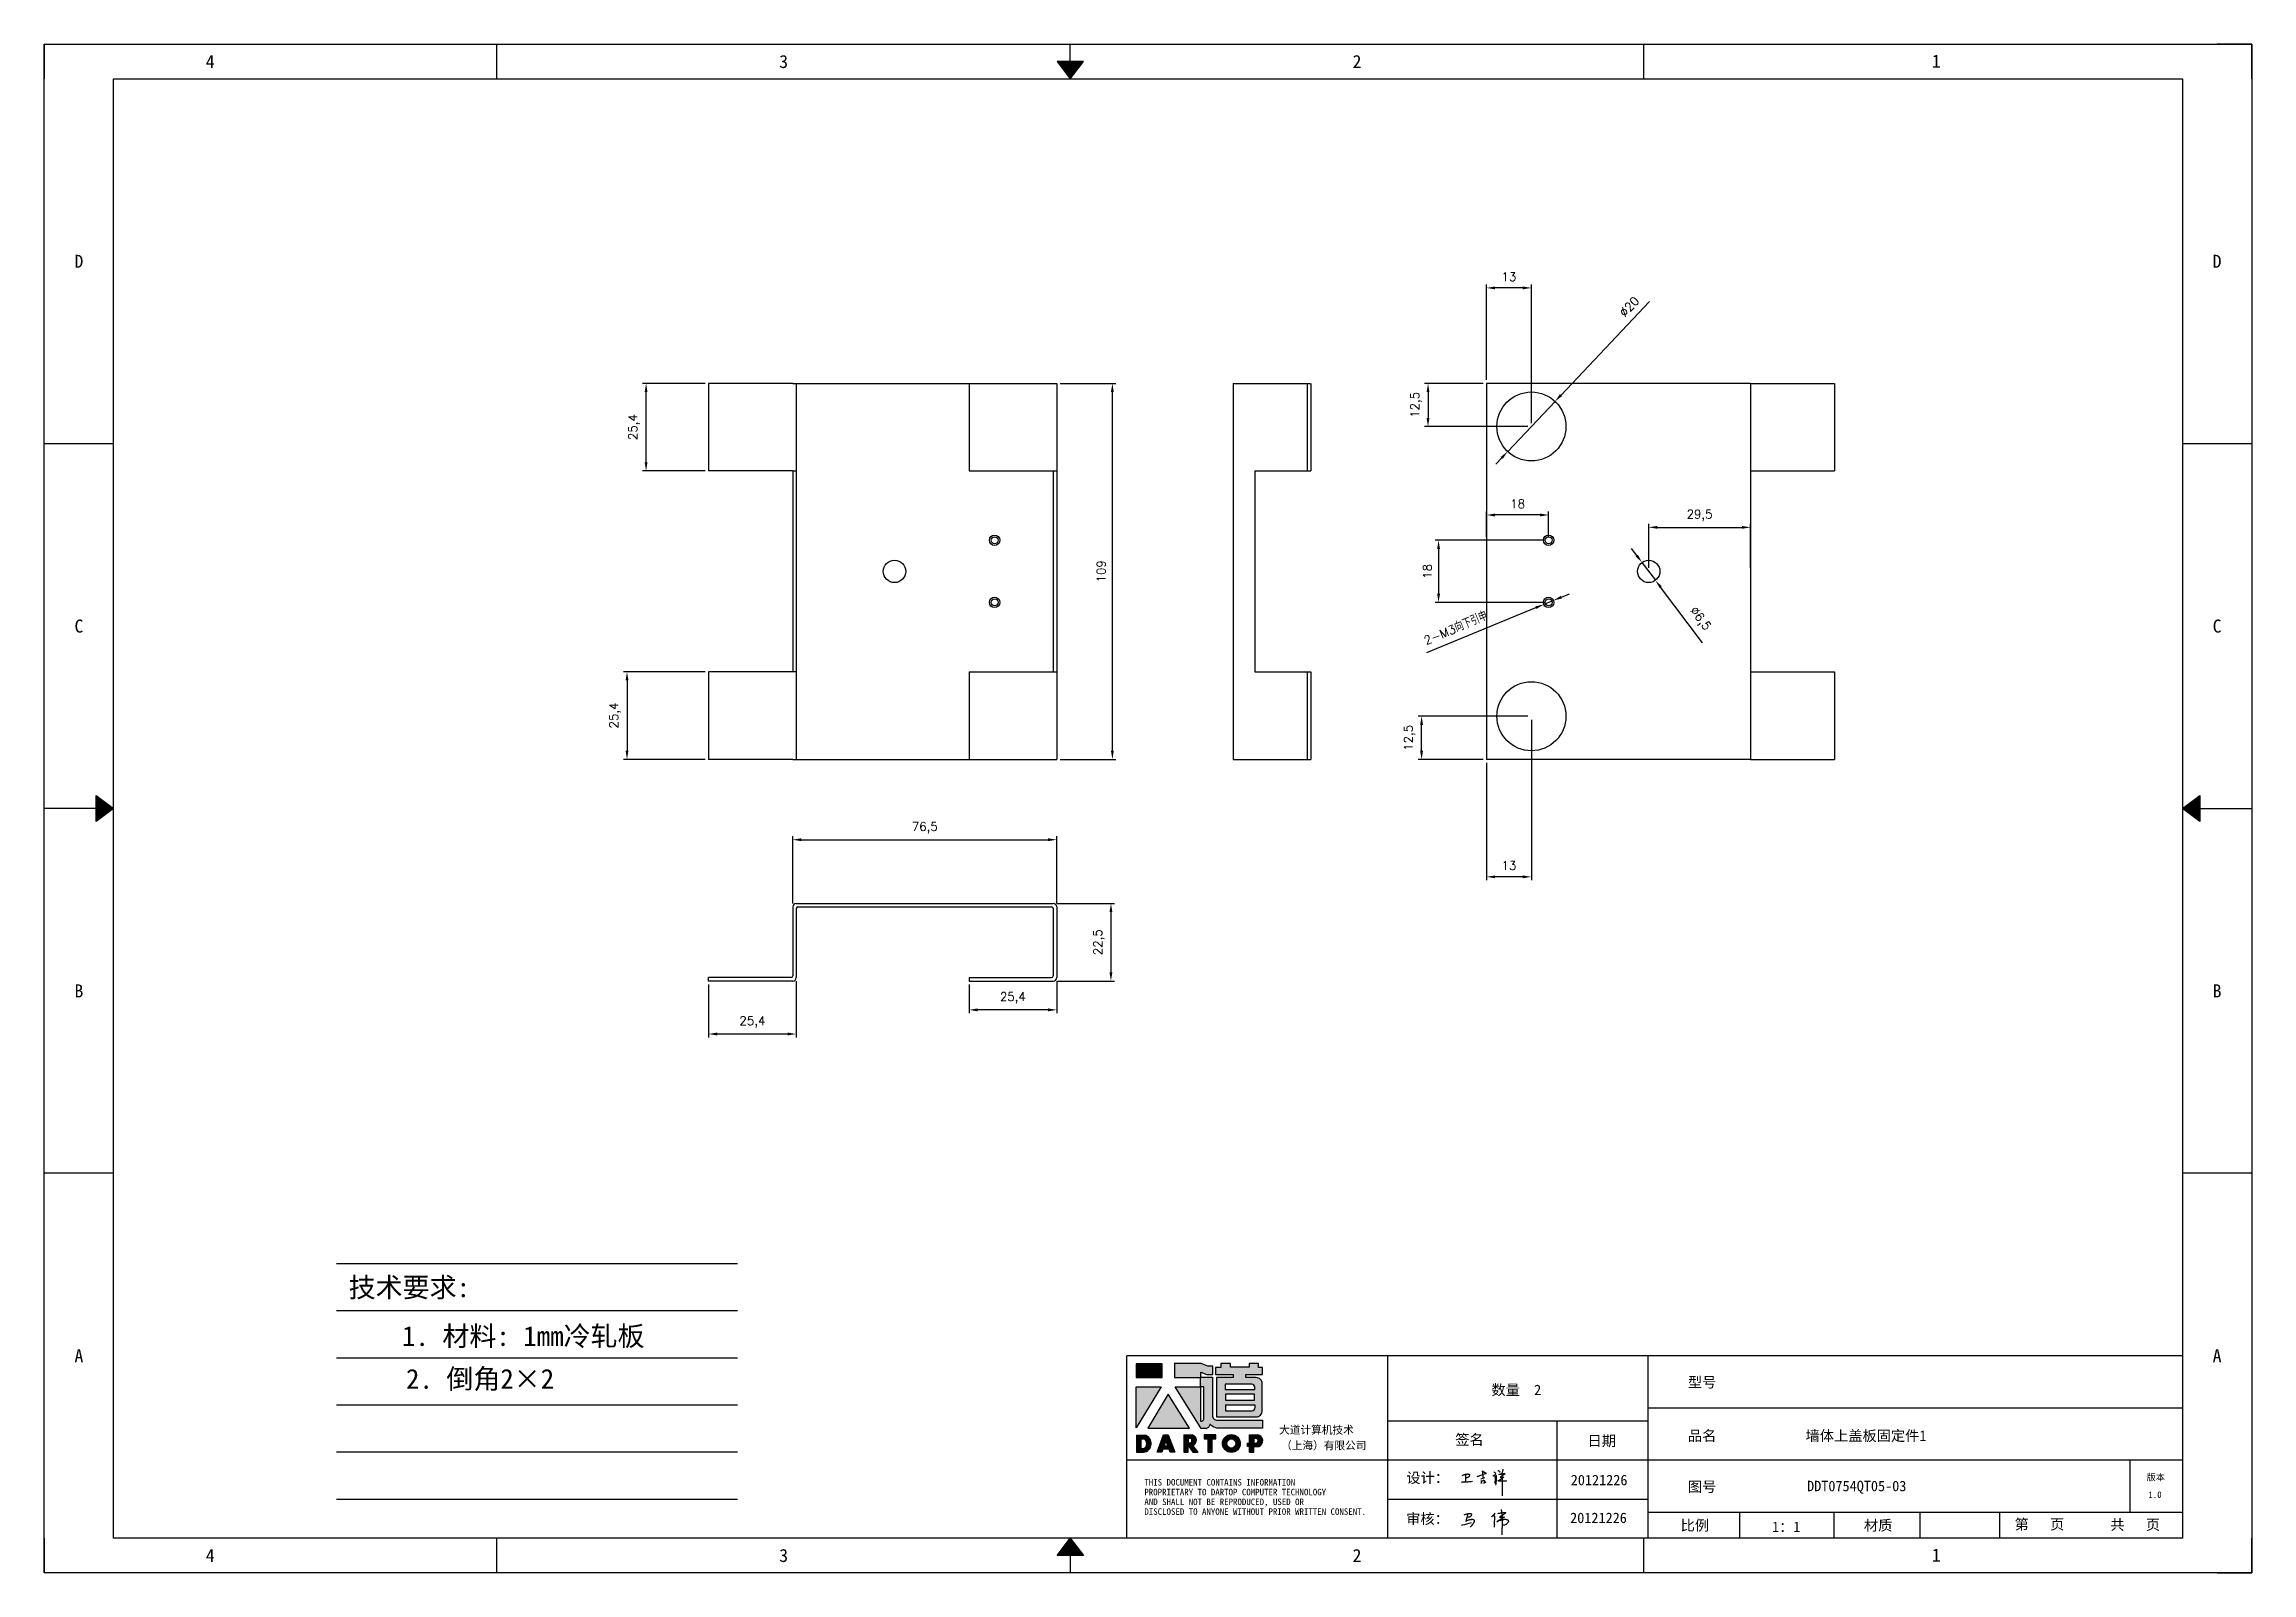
# Model space of a CAD drawing. Header units: millimetres. Extents: x 25928 to 50356, y -44172 to 20163.
# Drawn here: x 35554 to 36194, y -32308 to -31864 of the extents above; entities that cross this region are included whole.
import ezdxf
from ezdxf.enums import TextEntityAlignment as Align

# ---------------------------------------------------------------- set-up
doc = ezdxf.new("R2010")
doc.units = ezdxf.units.MM
doc.linetypes.add('DOT', pattern=[0.25, 0, -0.25])
doc.layers.add('4', color=7, linetype='Continuous')
doc.layers.add('print', color=30, linetype='Continuous')
doc.layers.add('dim', color=2, linetype='Continuous', lineweight=9)
doc.styles.add('Dartop', font='')
doc.styles.add('HZ', font='')
doc.styles.add('hzHT', font='simhei.ttf')
doc.styles.get("Standard").update_dxf_attribs({"font": 'txt', "bigfont": 'gbcbig.shx'})
doc.styles.get('Dartop').set_extended_font_data('FangSong_GB2312')
doc.styles.get('HZ').set_extended_font_data('SimSun')
doc.dimstyles.new('0.5small', dxfattribs={"dimtxt": 2.5, "dimasz": 2.5, "dimexe": 1, "dimexo": 1, "dimgap": 2, "dimtad": 1, "dimtxsty": 'Standard', "dimcen": 2.5, "dimadec": 0, "dimazin": 0, "dimtfac": 1, "dimtmove": 0, "dimatfit": 3, "dimfxl": 0, "dimarcsym": 0})

msp = doc.modelspace()

# ---------------------------------------------------------------- texts
at = {"color": 0}
for s, height, style, p in [('4', 3.777, 'Dartop', (35602.427, -31869.447)), ('3', 3.777, 'Dartop', (35768.615, -31869.447)), ('2', 3.777, 'Dartop', (35934.803, -31869.447)), ('1', 3.777, 'Dartop', (36102.713, -31869.327)), ('D', 3.777, 'Dartop', (35564.364, -31927.361)), ('D', 3.777, 'Dartop', (36184.086, -31927.361)), ('C', 3.777, 'Dartop', (35564.364, -32033.117)), ('C', 3.777, 'Dartop', (36184.086, -32033.117)), ('B', 3.777, 'Dartop', (35564.364, -32138.873)), ('B', 3.777, 'Dartop', (36184.086, -32138.873)), ('A', 3.777, 'Dartop', (35564.364, -32244.629)), ('A', 3.777, 'Dartop', (36184.086, -32244.629)), ('数量  2', 3.0216, 'hzHT', (35980.98, -32254.534)), ('型号', 3.0216, 'hzHT', (36034.833, -32252.315)), ('签名', 3.0216, 'hzHT', (35967.407, -32268.934)), ('日期', 3.0216, 'hzHT', (36005.747, -32269.306)), ('品名', 3.0216, 'hzHT', (36034.833, -32267.827)), ('墙体上盖板固定件1', 3.0216, 'hzHT', (36082.341, -32267.827)), ('20121226', 3.0216, 'hzHT', (36004.972, -32280.665)), ('图号', 3.0216, 'hzHT', (36034.833, -32282.596)), ('DDT0754QT05-03', 3.0216, 'hzHT', (36079.641, -32282.399)), ('版本', 1.8885, 'hzHT', (36166.314, -32279.859)), ('1.0', 1.8885, 'Dartop', (36166.087, -32284.906)), ('20121226', 3.0216, 'hzHT', (36004.792, -32291.629)), ('比例', 3.0216, 'hzHT', (36032.726, -32293.809)), ('1：1', 3.0216, 'hzHT', (36059.217, -32294.236)), ('材质', 3.0216, 'hzHT', (36085.851, -32293.809)), ('第   页', 3.0216, 'hzHT', (36132.593, -32293.495)), ('共   页', 3.0216, 'hzHT', (36160.349, -32293.606)), ('4', 3.777, 'Dartop', (35602.427, -32302.543)), ('3', 3.777, 'Dartop', (35768.615, -32302.543)), ('2', 3.777, 'Dartop', (35934.803, -32302.543)), ('1', 3.777, 'Dartop', (36102.713, -32302.423))]:
    msp.add_text(s, height=height, dxfattribs=dict(at, style=style)).set_placement(p, align=Align.MIDDLE_CENTER)
at = {"style": 'HZ'}
for s, p in [('技术要求:', (35660.139, -32224.809)), ('      1. 材料: 1mm冷轧板       ', (35695.106, -32238.931)), ('2. 倒角2×2         ', (35698.184, -32251.336))]:
    msp.add_text(s, height=5.733, dxfattribs=at).set_placement(p, align=Align.MIDDLE_CENTER)
at = {"color": 0, "style": 'hzHT'}
for s, height, p in [('THIS DOCUMENT CONTAINS INFORMATION', 1.8885, (35873.175, -32282.267)), ('设计：', 3.0216, (35949.102, -32281.523)), ('AND SHALL NOT BE REPRODUCED, USED OR', 1.8885, (35873.175, -32287.932)), ('PROPRIETARY TO DARTOP COMPUTER TECHNOLOGY', 1.8885, (35873.175, -32285.1)), ('DISCLOSED TO ANYONE WITHOUT PRIOR WRITTEN CONSENT.', 1.8885, (35873.175, -32290.765)), ('审核：', 3.0216, (35949.057, -32293.421))]:
    msp.add_text(s, height=height, dxfattribs=at).set_placement(p)
at = {"layer": '4', "color": 0, "style": 'hzHT'}
for s, p in [('大道计算机技术', (35912.234, -32267.267)), ('（上海）有限公司', (35912.804, -32271.784))]:
    msp.add_text(s, height=2.2662, dxfattribs=at).set_placement(p)

# ---------------------------------------------------------------- blocks, each defined once
blk = doc.blocks.new('*U668')
at = {"color": 254, "linetype": 'Continuous', "extrusion": (0, 0, -1)}
for points in [[(-17, 0.333), (-16.812, 0.25), (-17, 0.5)], [(-17, 0.333), (-17.188, 0.25), (-16.812, 0.25)], [(-17, 0.333), (-17, 0.5), (-17.188, 0.25)]]:
    blk.add_solid(points, dxfattribs=at)
blk = doc.blocks.new('*U667')
at = {"color": 254, "linetype": 'Continuous', "extrusion": (0, 0, -1)}
for points in [[(-33.167, 11), (-33, 11), (-33.25, 11.188)], [(-33.167, 11), (-33.25, 11.188), (-33.25, 10.812)], [(-33.167, 11), (-33.25, 10.812), (-33, 11)]]:
    blk.add_solid(points, dxfattribs=at)
blk = doc.blocks.new('*U669')
at = {"color": 254, "linetype": 'Continuous'}
for points in [[(17, 21.667), (17.188, 21.75), (16.812, 21.75)], [(17, 21.667), (16.812, 21.75), (17, 21.5)], [(17, 21.667), (17, 21.5), (17.188, 21.75)]]:
    blk.add_solid(points, dxfattribs=at)
blk = doc.blocks.new('*U666')
at = {"color": 254, "linetype": 'Continuous', "extrusion": (0, 0, -1)}
for points in [[(-0.833, 11), (-0.75, 10.812), (-0.75, 11.188)], [(-0.833, 11), (-0.75, 11.188), (-1, 11)], [(-0.833, 11), (-1, 11), (-0.75, 10.812)]]:
    blk.add_solid(points, dxfattribs=at)
blk = doc.blocks.new('dadao')
for p, q in [((48, 19.2), (44.9, 10.4)), ((44.9, 10.4), (51.2, 10.4)), ((51.2, 10.4), (48, 19.2))]:
    blk.add_line(p, q)
for points in [[(41.8, 121.6), (41.8, 143.7), (-0.4, 143.7), (-0.4, 121.6), (41.8, 121.6)], [(104.8, 122), (104.8, 130.3), (114.1, 126.3), (124.2, 126.3), (124.2, 139.6), (115.9, 139.6), (105.1, 143.9), (61.5, 143.9)], [(61.7, 144), (61.7, 121.3), (103.9, 121.3)], [(113.4, 38.7), (105.1, 38.7), (63, 106.5), (103.9, 106.5), (103.9, 120.9), (103.9, 121.3)], [(109.7, 53.6), (109.7, 106.2), (104.3, 106.2), (104.3, 50.4), (106.6, 50.4)], [(144.6, 94.4), (144.6, 84.8), (192, 84.8), (192, 94.1), (144.9, 94.1)], [(120.2, 45), (119.5, 45), (119.5, 44.6)], [(0, 28), (0, 0), (11.8, 0)], [(0.1, 28), (14, 28)], [(7.1, 21.8), (7.1, 6.1), (12, 6.1)], [(7.1, 21.8), (11.4, 21.8)], [(76.8, 28.2), (76.8, 0), (84.1, 0), (84.1, 11.1), (91.6, -0.1), (100.3, -0.1), (91.7, 11.1)], [(76.8, 28.2), (90.6, 28.2)], [(84, 22.7), (84, 15.3), (87.2, 15.3)], [(84, 22.7), (87.3, 22.7)], [(183.7, 0), (183.7, 9.6), (180.6, 9.6), (180.6, 14.9), (183.8, 14.9), (183.8, 28.1), (196.1, 28.1), (196.5, 28.1)], [(183.7, 0), (190.9, 0), (190.9, 9.6), (198.8, 9.6)], [(194.9, 22.3), (190.8, 22.3), (190.8, 15), (194.4, 15)]]:
    blk.add_lwpolyline(points)
blk.add_lwpolyline([(137.1, 144.2), (137.1, 137.9), (128.3, 137.9), (128.3, 126.5), (157.3, 126.5), (157.3, 121.5), (130.3, 121.5), (130.3, 57.5), (194.4, 57.5, 0.414214), (204.4, 67.5), (204.4, 111.3, 0.414214), (194.4, 121.3), (177.5, 121.3), (177.5, 126.3), (204.7, 126.3), (204.7, 137.7), (198.2, 137.7), (198.2, 143.9), (183.3, 143.9), (183.3, 138), (153, 138), (153, 144.2), (137.1, 144.2)], format="xyb", close=True)
for points in [[(104.8, 122), (123.4, 122), (123.4, 60, 0.414214), (131.4, 52), (204.8, 52), (204.8, 39.1), (131.7, 39.1)], [(144.3, 110.8), (144.3, 101.8), (192.3, 101.8), (192.3, 105.5, 0.414214), (187.3, 110.5), (144.3, 110.5)], [(144.6, 77), (144.6, 67.5), (187.6, 67.5, 0.414214), (192.6, 72.5), (192.6, 76.4), (144.6, 76.4)]]:
    blk.add_lwpolyline(points, format="xyb")
for points in [[(-0.3, 106.2), (40.4, 106.2), (-0.3, 39.7), (-0.3, 106.2)], [(51.7, 94.1), (18.4, 39.3), (86.2, 39.3)], [(43.8, 28.2), (51.8, 28.2), (62.6, -0.1), (55, -0.1), (53.2, 5), (42.9, 5), (41.1, 0), (33.6, 0)], [(110, 28.1), (110, 21.9), (116, 21.9), (116, -0.1), (123.2, -0.1), (123.2, 22), (129.2, 22), (129.2, 28.1), (110, 28.1)]]:
    blk.add_lwpolyline(points, close=True)
for radius in [14.5, 7.44]:
    blk.add_circle((154.2, 14.2), radius)
for centre, radius, start, end in [((99.2, 60.7), 12.6, 305.6399, 325.969), ((111.6, 46.7), 8.19, 282.9811, 347.6627), ((136, 61.7), 22.9, 226.7358, 259.3209), ((8.5, 13.9), 8.49, 294.2143, 69.7177), ((9.6, 14.2), 14.4, 278.6604, 72.3203), ((86.4, 19), 3.8, 282.527, 76.7196), ((88.6, 19.4), 8.95, 290.6073, 77.2124), ((193.7, 18.7), 3.8, 280.9891, 72.5513), ((195.7, 18.6), 9.51, 288.8959, 85.2442)]:
    blk.add_arc(centre, radius, start, end)
blk = doc.blocks.new('h')
for p, q in [((20768.1, -2360.9), (20773, -2359.1)), ((20769.5, -2366.9), (20769.8, -2370.6)), ((20769.8, -2370.6), (20770.9, -2378)), ((20770.9, -2378), (20771.5, -2370.6)), ((20772.4, -2369.3), (20774.9, -2367.8)), ((20773, -2359.1), (20784.1, -2355.2)), ((20773.3, -2331.8), (20775.3, -2338.7)), ((20789.1, -2340.9), (20773.5, -2331.9)), ((20775.3, -2338.7), (20775.6, -2351.2)), ((20775.6, -2351.2), (20775.5, -2357.3)), ((20782.2, -2369.2), (20780, -2377.1)), ((20780, -2377.1), (20788.3, -2371.3)), ((20780.1, -2366.4), (20780.8, -2366.4)), ((20781.9, -2367.4), (20782.2, -2369.2)), ((20845.7, -2343.5), (20848.4, -2353)), ((20848.9, -2370.3), (20847.9, -2424)), ((20848.4, -2353), (20848.9, -2370.3))]:
    blk.add_line(p, q)
for points in [[(20696.6, -2372.4, 0.002073), (20710.6, -2371.9, 0.016137), (20719.6, -2371.3, 0.008314), (20736.9, -2369.3)], [(20699.1, -2348.2, -0.029745), (20704.6, -2345.4, -0.046842), (20708.4, -2344.2, -0.00919), (20714.3, -2343, -0.018517), (20717.2, -2342.5, -0.037841), (20720.3, -2342.4, -0.039541), (20723.2, -2342.8, -0.149785), (20726, -2344.3, -0.204935), (20726.9, -2346.6, -0.074872), (20726.5, -2348.3, -0.061615), (20725.6, -2350.3, -0.034204), (20723.8, -2352.6, -0.045776), (20722.3, -2354.1, -0.054985), (20720.4, -2355.3, -0.036348), (20717.3, -2356.5, -0.067752), (20715.7, -2356.8, -0.043553), (20713.2, -2356.7)], [(20755, -2351.9, -0.024077), (20759.9, -2350.1, -0.013147), (20768.7, -2346.5, -0.00522), (20775.4, -2344.1, -0.018517), (20777.3, -2343.4, -0.008274), (20786.3, -2341, -0.039541), (20788.3, -2340.8, -0.079216), (20789.4, -2341, -0.204935)], [(20813.5, -2350.1, 0.007348), (20815.9, -2348.7, 0.008421), (20818, -2347.3, 0.009459), (20819.7, -2346.2, -0.016325), (20820.7, -2345.5, -0.173771), (20821.8, -2345.3, -0.085159), (20823.9, -2346, -0.125883), (20826, -2347.9, -0.160659), (20826.6, -2350.1, -0.010447), (20826.5, -2352.3, -0.008247), (20826.2, -2355.1, -0.002698), (20825.3, -2374, 0.001562), (20823.9, -2383.7, 0.016137)], [(20816.8, -2335, -0.053561), (20819.6, -2336.1, -0.075272), (20821.3, -2337.3, -0.005295), (20822.5, -2338.5, -0.009337), (20823.1, -2339.1, -0.026146), (20823.7, -2339.8, -0.016644), (20824.5, -2340.9)], [(20832.1, -2329.2, -0.053561), (20834.9, -2330.3, -0.075272), (20836.7, -2331.5, -0.005295), (20837.8, -2332.6, -0.009337), (20838.5, -2333.3, -0.026146), (20839, -2334, -0.016644), (20839.8, -2335.1)], [(20836, -2343.7, -0.02797), (20842.1, -2342.6, -0.048868), (20845.6, -2342.2, -0.00919), (20851.1, -2341.4, -0.018517), (20853.9, -2341.1, -0.037841), (20856.7, -2341.2, -0.039541), (20859.4, -2341.6, -0.018282), (20840.6, -2354.7, -0.000937)], [(20847.6, -2340.2, 0.021784), (20849.6, -2335.9, 0.028296), (20850.8, -2332.4, 0.008136), (20851.9, -2328.2, 0.028913), (20852.2, -2327, 0.08193), (20852.1, -2325.9, 0.075058), (20851.7, -2324.7, 0.275043)]]:
    blk.add_lwpolyline(points, format="xyb")
for points in [[(20711.3, -2343.5), (20711.3, -2343.5), (20711.5, -2355.8), (20710.7, -2368), (20710.6, -2371.9)], [(20821.5, -2350.6), (20822.4, -2359.2), (20822.2, -2364.9), (20821.7, -2369), (20821.3, -2376.3), (20823.6, -2368.5), (20827.2, -2366.3), (20829.5, -2366.3)], [(20840.6, -2354.7), (20850, -2354.7), (20855, -2354.3), (20845.9, -2361.1), (20840.5, -2364), (20833, -2367.5), (20863.2, -2367.4), (20865.9, -2367.3)]]:
    blk.add_lwpolyline(points)
for centre, radius, start, end in [((20773.7, -2371.2), 2.3, 121.9907, 163.60158), ((20787.5, -2406), 40.3, 100.61827, 108.24823), ((20780.8, -2367.6), 1.15, 9.4675, 90)]:
    blk.add_arc(centre, radius, start, end)
blk = doc.blocks.new('*D726')
at = {"layer": 'Defpoints', "color": 0}
for p in [(35847.76, -32095.05), (35771.26, -32114.52), (35847.76, -32114.52)]:
    blk.add_point(p, dxfattribs=at)
at = {"layer": 'dim', "color": 0, "lineweight": -2}
for p, q in [((35771.26, -32113.52), (35771.26, -32094.05)), ((35773.76, -32095.05), (35845.26, -32095.05)), ((35847.76, -32113.52), (35847.76, -32094.05))]:
    blk.add_line(p, q, dxfattribs=at)
at = {"layer": 'dim', "color": 0}
for points in [[(35773.76, -32094.63), (35773.76, -32095.46), (35771.26, -32095.05)], [(35845.26, -32094.63), (35845.26, -32095.46), (35847.76, -32095.05)]]:
    blk.add_solid(points, dxfattribs=at)
at = {"layer": 'dim', "color": 0, "insert": (35809.51, -32091.59), "char_height": 2.5, "attachment_point": 5}
blk.add_mtext('76,5', dxfattribs=at)
blk = doc.blocks.new('*D727')
at = {"layer": 'Defpoints', "color": 0}
for p in [(35846.76, -32113.52), (35846.76, -32136.02), (35863.49, -32136.02)]:
    blk.add_point(p, dxfattribs=at)
at = {"layer": 'dim', "color": 0, "lineweight": -2}
for p, q in [((35847.76, -32113.52), (35864.49, -32113.52)), ((35863.49, -32116.02), (35863.49, -32133.52)), ((35847.76, -32136.02), (35864.49, -32136.02))]:
    blk.add_line(p, q, dxfattribs=at)
at = {"layer": 'dim', "color": 0}
for points in [[(35863.07, -32116.02), (35863.9, -32116.02), (35863.49, -32113.52)], [(35863.07, -32133.52), (35863.9, -32133.52), (35863.49, -32136.02)]]:
    blk.add_solid(points, dxfattribs=at)
at = {"layer": 'dim', "color": 0, "insert": (35860.03, -32124.77), "char_height": 2.5, "attachment_point": 5, "rotation": 90}
blk.add_mtext('22,5', dxfattribs=at)
blk = doc.blocks.new('*D728')
at = {"layer": 'Defpoints', "color": 0}
for p in [(35822.36, -32136.02), (35847.76, -32135.02), (35822.36, -32144.37)]:
    blk.add_point(p, dxfattribs=at)
at = {"layer": 'dim', "color": 0, "lineweight": -2}
for p, q in [((35822.36, -32137.02), (35822.36, -32145.37)), ((35847.76, -32136.02), (35847.76, -32145.37)), ((35845.26, -32144.37), (35824.86, -32144.37))]:
    blk.add_line(p, q, dxfattribs=at)
at = {"layer": 'dim', "color": 0}
for points in [[(35824.86, -32143.95), (35824.86, -32144.79), (35822.36, -32144.37)], [(35845.26, -32143.95), (35845.26, -32144.79), (35847.76, -32144.37)]]:
    blk.add_solid(points, dxfattribs=at)
at = {"layer": 'dim', "color": 0, "insert": (35835.06, -32140.91), "char_height": 2.5, "attachment_point": 5}
blk.add_mtext('25,4', dxfattribs=at)
blk = doc.blocks.new('*D729')
at = {"layer": 'Defpoints', "color": 0}
for p in [(35746.86, -32136.02), (35772.26, -32135.02), (35746.86, -32151.37)]:
    blk.add_point(p, dxfattribs=at)
at = {"layer": 'dim', "color": 0, "lineweight": -2}
for p, q in [((35746.86, -32137.02), (35746.86, -32152.37)), ((35772.26, -32136.02), (35772.26, -32152.37)), ((35769.76, -32151.37), (35749.36, -32151.37))]:
    blk.add_line(p, q, dxfattribs=at)
at = {"layer": 'dim', "color": 0}
for points in [[(35749.36, -32150.95), (35749.36, -32151.79), (35746.86, -32151.37)], [(35769.76, -32150.95), (35769.76, -32151.79), (35772.26, -32151.37)]]:
    blk.add_solid(points, dxfattribs=at)
at = {"layer": 'dim', "color": 0, "insert": (35759.56, -32147.91), "char_height": 2.5, "attachment_point": 5}
blk.add_mtext('25,4', dxfattribs=at)
blk = doc.blocks.new('*D730')
at = {"layer": 'Defpoints', "color": 0}
for p in [(35746.86, -32046.35), (35723.23, -32071.75), (35746.86, -32071.75)]:
    blk.add_point(p, dxfattribs=at)
at = {"layer": 'dim', "color": 0, "lineweight": -2}
for p, q in [((35745.86, -32046.35), (35722.23, -32046.35)), ((35723.23, -32048.85), (35723.23, -32069.25)), ((35745.86, -32071.75), (35722.23, -32071.75))]:
    blk.add_line(p, q, dxfattribs=at)
at = {"layer": 'dim', "color": 0}
for points in [[(35722.81, -32048.85), (35723.64, -32048.85), (35723.23, -32046.35)], [(35722.81, -32069.25), (35723.64, -32069.25), (35723.23, -32071.75)]]:
    blk.add_solid(points, dxfattribs=at)
at = {"layer": 'dim', "color": 0, "insert": (35719.77, -32059.05), "char_height": 2.5, "attachment_point": 5, "rotation": 90}
blk.add_mtext('25,4', dxfattribs=at)
blk = doc.blocks.new('*D731')
at = {"layer": 'Defpoints', "color": 0}
for p in [(35728.75, -31962.75), (35746.86, -31962.75), (35746.86, -31988.15)]:
    blk.add_point(p, dxfattribs=at)
at = {"layer": 'dim', "color": 0, "lineweight": -2}
for p, q in [((35745.86, -31962.75), (35727.75, -31962.75)), ((35728.75, -31985.65), (35728.75, -31965.25)), ((35745.86, -31988.15), (35727.75, -31988.15))]:
    blk.add_line(p, q, dxfattribs=at)
at = {"layer": 'dim', "color": 0}
for points in [[(35728.34, -31965.25), (35729.17, -31965.25), (35728.75, -31962.75)], [(35728.34, -31985.65), (35729.17, -31985.65), (35728.75, -31988.15)]]:
    blk.add_solid(points, dxfattribs=at)
at = {"layer": 'dim', "color": 0, "insert": (35725.29, -31975.45), "char_height": 2.5, "attachment_point": 5, "rotation": 90}
blk.add_mtext('25,4', dxfattribs=at)
blk = doc.blocks.new('*D732')
at = {"layer": 'Defpoints', "color": 0}
for p in [(35847.76, -31962.75), (35863.9, -31962.75), (35847.76, -32071.75)]:
    blk.add_point(p, dxfattribs=at)
at = {"layer": 'dim', "color": 0, "lineweight": -2}
for p, q in [((35848.76, -31962.75), (35864.9, -31962.75)), ((35863.9, -32069.25), (35863.9, -31965.25)), ((35848.76, -32071.75), (35864.9, -32071.75))]:
    blk.add_line(p, q, dxfattribs=at)
at = {"layer": 'dim', "color": 0}
for points in [[(35863.48, -31965.25), (35864.31, -31965.25), (35863.9, -31962.75)], [(35863.48, -32069.25), (35864.31, -32069.25), (35863.9, -32071.75)]]:
    blk.add_solid(points, dxfattribs=at)
at = {"layer": 'dim', "color": 0, "insert": (35860.65, -32017.25), "char_height": 2.5, "attachment_point": 5, "rotation": 90}
blk.add_mtext('109', dxfattribs=at)
blk = doc.blocks.new('*D733')
at = {"layer": 'Defpoints', "color": 0}
for p in [(35972.34, -31935.08), (35972.34, -31962.75), (35985.34, -31975.25)]:
    blk.add_point(p, dxfattribs=at)
at = {"layer": 'dim', "color": 0, "lineweight": -2}
for p, q in [((35972.34, -31961.75), (35972.34, -31934.08)), ((35982.84, -31935.08), (35974.84, -31935.08)), ((35985.34, -31974.25), (35985.34, -31934.08))]:
    blk.add_line(p, q, dxfattribs=at)
at = {"layer": 'dim', "color": 0}
for points in [[(35974.84, -31934.66), (35974.84, -31935.49), (35972.34, -31935.08)], [(35982.84, -31934.66), (35982.84, -31935.49), (35985.34, -31935.08)]]:
    blk.add_solid(points, dxfattribs=at)
at = {"layer": 'dim', "color": 0, "insert": (35978.84, -31931.83), "char_height": 2.5, "attachment_point": 5}
blk.add_mtext('13', dxfattribs=at)
blk = doc.blocks.new('*D734')
at = {"layer": 'Defpoints', "color": 0}
for p in [(35972.34, -31962.75), (35955.39, -31975.25), (35985.34, -31975.25)]:
    blk.add_point(p, dxfattribs=at)
at = {"layer": 'dim', "color": 0, "lineweight": -2}
for p, q in [((35971.34, -31962.75), (35954.39, -31962.75)), ((35955.39, -31965.25), (35955.39, -31972.75)), ((35984.34, -31975.25), (35954.39, -31975.25))]:
    blk.add_line(p, q, dxfattribs=at)
at = {"layer": 'dim', "color": 0}
for points in [[(35954.97, -31965.25), (35955.8, -31965.25), (35955.39, -31962.75)], [(35954.97, -31972.75), (35955.8, -31972.75), (35955.39, -31975.25)]]:
    blk.add_solid(points, dxfattribs=at)
at = {"layer": 'dim', "color": 0, "insert": (35951.93, -31969), "char_height": 2.5, "attachment_point": 5, "rotation": 90}
blk.add_mtext('12,5', dxfattribs=at)
blk = doc.blocks.new('*D735')
at = {"layer": 'Defpoints', "color": 0}
for p in [(35985.34, -32059.25), (35972.34, -32071.75), (35972.34, -32105.8)]:
    blk.add_point(p, dxfattribs=at)
at = {"layer": 'dim', "color": 0, "lineweight": -2}
for p, q in [((35985.34, -32060.25), (35985.34, -32106.8)), ((35972.34, -32072.75), (35972.34, -32106.8)), ((35982.84, -32105.8), (35974.84, -32105.8))]:
    blk.add_line(p, q, dxfattribs=at)
at = {"layer": 'dim', "color": 0}
for points in [[(35974.84, -32105.39), (35974.84, -32106.22), (35972.34, -32105.8)], [(35982.84, -32105.39), (35982.84, -32106.22), (35985.34, -32105.8)]]:
    blk.add_solid(points, dxfattribs=at)
at = {"layer": 'dim', "color": 0, "insert": (35978.84, -32102.55), "char_height": 2.5, "attachment_point": 5}
blk.add_mtext('13', dxfattribs=at)
blk = doc.blocks.new('*D736')
at = {"layer": 'Defpoints', "color": 0}
for p in [(35953.52, -32059.25), (35985.34, -32059.25), (35972.34, -32071.75)]:
    blk.add_point(p, dxfattribs=at)
at = {"layer": 'dim', "color": 0, "lineweight": -2}
for p, q in [((35984.34, -32059.25), (35952.52, -32059.25)), ((35953.52, -32069.25), (35953.52, -32061.75)), ((35971.34, -32071.75), (35952.52, -32071.75))]:
    blk.add_line(p, q, dxfattribs=at)
at = {"layer": 'dim', "color": 0}
for points in [[(35953.1, -32061.75), (35953.94, -32061.75), (35953.52, -32059.25)], [(35953.1, -32069.25), (35953.94, -32069.25), (35953.52, -32071.75)]]:
    blk.add_solid(points, dxfattribs=at)
at = {"layer": 'dim', "color": 0, "insert": (35950.06, -32065.5), "char_height": 2.5, "attachment_point": 5, "rotation": 90}
blk.add_mtext('12,5', dxfattribs=at)
blk = doc.blocks.new('*D737')
at = {"layer": 'Defpoints', "color": 0}
for p in [(35992.21, -31967.98), (35978.48, -31982.52)]:
    blk.add_point(p, dxfattribs=at)
at = {"layer": 'dim', "color": 0, "lineweight": -2}
for p, q in [((36019.58, -31939), (35993.93, -31966.16)), ((35978.48, -31982.52), (35992.21, -31967.98)), ((35976.76, -31984.34), (35975.04, -31986.15))]:
    blk.add_line(p, q, dxfattribs=at)
at = {"layer": 'dim', "color": 0}
for points in [[(35993.62, -31965.88), (35994.23, -31966.45), (35992.21, -31967.98)], [(35976.46, -31984.05), (35977.06, -31984.62), (35978.48, -31982.52)]]:
    blk.add_solid(points, dxfattribs=at)
at = {"layer": 'dim', "color": 0, "insert": (36013.7, -31940.5), "char_height": 2.5, "attachment_point": 5, "rotation": 46.62991}
blk.add_mtext('∅20', dxfattribs=at)
blk = doc.blocks.new('*D738')
at = {"layer": 'Defpoints', "color": 0}
for p in [(36048.84, -32004.49), (36019.34, -32017.25), (36048.84, -32017.25)]:
    blk.add_point(p, dxfattribs=at)
at = {"layer": 'dim', "color": 0, "lineweight": -2}
for p, q in [((36019.34, -32016.25), (36019.34, -32003.49)), ((36021.84, -32004.49), (36046.34, -32004.49)), ((36048.84, -32016.25), (36048.84, -32003.49))]:
    blk.add_line(p, q, dxfattribs=at)
at = {"layer": 'dim', "color": 0}
for points in [[(36021.84, -32004.07), (36021.84, -32004.91), (36019.34, -32004.49)], [(36046.34, -32004.07), (36046.34, -32004.91), (36048.84, -32004.49)]]:
    blk.add_solid(points, dxfattribs=at)
at = {"layer": 'dim', "color": 0, "insert": (36034.09, -32001.03), "char_height": 2.5, "attachment_point": 5}
blk.add_mtext('29,5', dxfattribs=at)
blk = doc.blocks.new('*D739')
at = {"layer": 'Defpoints', "color": 0}
for p in [(36017.38, -32014.66), (36021.3, -32019.84)]:
    blk.add_point(p, dxfattribs=at)
at = {"layer": 'dim', "color": 0, "lineweight": -2}
for p, q in [((36015.88, -32012.66), (36014.37, -32010.67)), ((36017.38, -32014.66), (36021.3, -32019.84)), ((36034.97, -32037.93), (36022.81, -32021.84))]:
    blk.add_line(p, q, dxfattribs=at)
at = {"layer": 'dim', "color": 0}
for points in [[(36016.21, -32012.41), (36015.54, -32012.91), (36017.38, -32014.66)], [(36023.14, -32021.59), (36022.48, -32022.09), (36021.3, -32019.84)]]:
    blk.add_solid(points, dxfattribs=at)
at = {"layer": 'dim', "color": 0, "insert": (36034.14, -32031.09), "char_height": 2.5, "attachment_point": 5, "rotation": 307.07475}
blk.add_mtext('∅6,5', dxfattribs=at)
blk = doc.blocks.new('*D747')
at = {"layer": 'Defpoints', "color": 0}
for p in [(35990.34, -32008.25), (35958.44, -32026.25), (35990.34, -32026.25)]:
    blk.add_point(p, dxfattribs=at)
at = {"layer": 'dim', "color": 0, "lineweight": -2}
for p, q in [((35989.34, -32008.25), (35957.44, -32008.25)), ((35958.44, -32010.75), (35958.44, -32023.75)), ((35989.34, -32026.25), (35957.44, -32026.25))]:
    blk.add_line(p, q, dxfattribs=at)
at = {"layer": 'dim', "color": 0}
for points in [[(35958.03, -32010.75), (35958.86, -32010.75), (35958.44, -32008.25)], [(35958.03, -32023.75), (35958.86, -32023.75), (35958.44, -32026.25)]]:
    blk.add_solid(points, dxfattribs=at)
at = {"layer": 'dim', "color": 0, "insert": (35955.19, -32017.25), "char_height": 2.5, "attachment_point": 5, "rotation": 90}
blk.add_mtext('18', dxfattribs=at)
blk = doc.blocks.new('*D748')
at = {"layer": 'Defpoints', "color": 0}
for p in [(35972.34, -32000.91), (35972.34, -32008.25), (35990.34, -32008.25)]:
    blk.add_point(p, dxfattribs=at)
at = {"layer": 'dim', "color": 0, "lineweight": -2}
for p, q in [((35972.34, -32007.25), (35972.34, -31999.91)), ((35987.84, -32000.91), (35974.84, -32000.91)), ((35990.34, -32007.25), (35990.34, -31999.91))]:
    blk.add_line(p, q, dxfattribs=at)
at = {"layer": 'dim', "color": 0}
for points in [[(35974.84, -32000.5), (35974.84, -32001.33), (35972.34, -32000.91)], [(35987.84, -32000.5), (35987.84, -32001.33), (35990.34, -32000.91)]]:
    blk.add_solid(points, dxfattribs=at)
at = {"layer": 'dim', "color": 0, "insert": (35981.34, -31997.66), "char_height": 2.5, "attachment_point": 5}
blk.add_mtext('18', dxfattribs=at)
blk = doc.blocks.new('*D692')
at = {"layer": 'Defpoints', "color": 0}
for p in [(35988.96, -32026.82), (35991.73, -32025.68)]:
    blk.add_point(p, dxfattribs=at)
at = {"layer": 'dim', "color": 0, "lineweight": -2}
for p, q in [((35994.04, -32024.73), (35996.35, -32023.77)), ((35955.03, -32040.79), (35986.64, -32027.77)), ((35991.73, -32025.68), (35988.96, -32026.82))]:
    blk.add_line(p, q, dxfattribs=at)
at = {"layer": 'dim', "color": 0}
for points in [[(35993.88, -32024.34), (35994.2, -32025.11), (35991.73, -32025.68)], [(35986.49, -32027.39), (35986.8, -32028.16), (35988.96, -32026.82)]]:
    blk.add_solid(points, dxfattribs=at)
at = {"layer": 'dim', "color": 0, "insert": (35963.44, -32033.74), "char_height": 2.5, "attachment_point": 5, "rotation": 22.38615}
blk.add_mtext('2-M3向下引申', dxfattribs=at)

# ---------------------------------------------------------------- dimensions: what is measured, and where the dimension line sits
at = {"layer": 'dim'}
for base, p1, p2, picture, middle in [((35972.343, -31935.078), (35985.343, -31975.25), (35972.343, -31962.75), '*D733', (35978.843, -31931.828)), ((35972.343, -32000.912), (35990.343, -32008.25), (35972.343, -32008.25), '*D748', (35981.343, -31997.662)), ((36048.843, -32004.491), (36019.343, -32017.25), (36048.843, -32017.25), '*D738', (36034.093, -32001.032)), ((35972.343, -32105.805), (35985.343, -32059.25), (35972.343, -32071.75), '*D735', (35978.843, -32102.555)), ((35847.756, -32095.046), (35771.256, -32114.519), (35847.756, -32114.519), '*D726', (35809.506, -32091.588)), ((35746.856, -32151.37), (35772.256, -32135.019), (35746.856, -32136.019), '*D729', (35759.556, -32147.912)), ((35822.356, -32144.37), (35847.756, -32135.019), (35822.356, -32136.019), '*D728', (35835.056, -32140.911))]:
    dim = msp.add_linear_dim(base=base, p1=p1, p2=p2, dimstyle='0.5small', override={"dimpost": '\\X'}, dxfattribs=at)
    dim.commit()
    dim.dimension.update_dxf_attribs({"geometry": picture, "text_midpoint": middle})
for p1, p2, picture, middle in [((35978.475, -31982.519), (35992.21, -31967.981), '*D737', (36016.064, -31942.729)), ((36017.383, -32014.657), (36021.302, -32019.843), '*D739', (36031.378, -32033.178))]:
    dim = msp.add_diameter_dim_2p(p1=p1, p2=p2, dimstyle='0.5small', override={"dimpost": '\\X'}, dxfattribs=at)
    dim.commit()
    dim.dimension.update_dxf_attribs({"geometry": picture, "text_midpoint": middle, "dimtype": 163})
for base, p1, p2, picture, middle in [((35728.753, -31962.75), (35746.856, -31988.15), (35746.856, -31962.75), '*D731', (35725.294, -31975.45)), ((35863.896, -31962.75), (35847.756, -32071.75), (35847.756, -31962.75), '*D732', (35860.646, -32017.25)), ((35955.387, -31975.25), (35972.343, -31962.75), (35985.343, -31975.25), '*D734', (35951.928, -31969)), ((35958.444, -32026.25), (35990.343, -32008.25), (35990.343, -32026.25), '*D747', (35955.194, -32017.25)), ((35723.228, -32071.75), (35746.856, -32046.35), (35746.856, -32071.75), '*D730', (35719.77, -32059.05)), ((35953.522, -32059.25), (35972.343, -32071.75), (35985.343, -32059.25), '*D736', (35950.063, -32065.5)), ((35863.487, -32136.019), (35846.756, -32113.519), (35846.756, -32136.019), '*D727', (35860.028, -32124.769))]:
    dim = msp.add_linear_dim(base=base, p1=p1, p2=p2, angle=90, dimstyle='0.5small', override={"dimpost": '\\X'}, dxfattribs=at)
    dim.commit()
    dim.dimension.update_dxf_attribs({"geometry": picture, "text_midpoint": middle})
dim = msp.add_diameter_dim_2p(p1=(35991.729, -32025.679), p2=(35988.956, -32026.821), text='2-M3向下引申', dimstyle='0.5small', override={"dimpost": '\\X'}, dxfattribs=at)
dim.commit()
dim.dimension.update_dxf_attribs({"geometry": '*D692', "text_midpoint": (35964.702, -32036.811), "dimtype": 163})

# ---------------------------------------------------------------- hatches: boundary and pattern name
for points in [[(35878.317, -32246.968), (35870.783, -32246.968), (35870.783, -32250.904), (35878.317, -32250.904)], [(35878.074, -32253.658), (35870.803, -32253.658), (35870.803, -32265.53)], [(35880.09, -32255.813), (35874.146, -32265.609), (35886.249, -32265.609)], [(35893.934, -32267.613), (35890.494, -32267.613), (35890.494, -32268.705), (35891.567, -32268.705), (35891.567, -32272.637), (35892.852, -32272.637), (35892.852, -32268.702), (35893.934, -32268.702)]]:
    msp.add_hatch(color=0).paths.add_polyline_path(points)
h = msp.add_hatch(color=0)
h.paths.add_polyline_path([(35889.575, -32249.36), (35891.238, -32250.079), (35893.035, -32250.079), (35893.035, -32247.699), (35891.552, -32247.699), (35889.62, -32246.936), (35881.876, -32246.936), (35881.876, -32250.96), (35889.411, -32250.96), (35889.411, -32251.041), (35889.411, -32253.613), (35882.105, -32253.613), (35889.619, -32265.707), (35891.108, -32265.707, 0.2793748), (35892.194, -32264.651), (35892.194, -32264.595), (35892.325, -32264.595, 0.1431454), (35894.374, -32265.638), (35907.432, -32265.638), (35907.432, -32263.344), (35894.318, -32263.344, -0.4142136), (35892.89, -32261.916), (35892.89, -32250.833), (35889.575, -32250.833)])
h.paths.add_polyline_path([(35889.487, -32253.665), (35890.444, -32253.665), (35890.444, -32263.051, -0.0889357), (35889.889, -32263.622), (35889.483, -32263.622)], flags=16)
h = msp.add_hatch(color=0)
h.paths.add_polyline_path([(35907.41, -32248.033), (35906.248, -32248.033), (35906.248, -32246.927), (35903.592, -32246.927), (35903.592, -32247.977), (35898.17, -32247.977), (35898.17, -32246.872), (35895.331, -32246.872), (35895.331, -32247.998), (35893.762, -32247.998), (35893.762, -32250.035), (35898.94, -32250.035), (35898.94, -32250.937), (35894.115, -32250.937), (35894.115, -32262.346), (35905.569, -32262.346, 0.4142136), (35907.354, -32260.561), (35907.354, -32252.747, 0.4142136), (35905.569, -32250.962), (35902.541, -32250.962), (35902.541, -32250.077), (35907.41, -32250.077)])
h.paths.add_polyline_path([(35904.304, -32252.896, -0.4142136), (35905.197, -32253.789), (35905.197, -32254.443), (35896.621, -32254.443), (35896.621, -32252.896)], flags=16)
h.paths.add_polyline_path([(35905.141, -32255.825), (35905.141, -32257.483), (35896.677, -32257.483), (35896.677, -32255.825)], flags=16)
h.paths.add_polyline_path([(35905.252, -32258.975), (35905.252, -32259.685, -0.4142136), (35904.359, -32260.578), (35896.677, -32260.578), (35896.677, -32258.975)], flags=16)
h = msp.add_hatch(color=0)
h.paths.add_polyline_path([(35873.351, -32267.631), (35870.857, -32267.631), (35870.857, -32272.622), (35872.957, -32272.622, 0.7930159)])
h.paths.add_polyline_path([(35872.994, -32271.529), (35872.122, -32271.529), (35872.122, -32268.724), (35872.898, -32268.724, -0.6713609)], flags=16)
h = msp.add_hatch(color=0)
h.paths.add_polyline_path([(35880.108, -32267.59), (35878.685, -32267.59), (35876.854, -32272.627), (35878.203, -32272.627), (35878.52, -32271.735), (35880.347, -32271.735), (35880.671, -32272.638), (35882.03, -32272.638)])
h.paths.add_polyline_path([(35879.998, -32270.772), (35878.866, -32270.772), (35879.421, -32269.19)], flags=16)
h = msp.add_hatch(color=0)
h.paths.add_polyline_path([(35887.028, -32267.594), (35884.575, -32267.594), (35884.575, -32272.63), (35885.871, -32272.63), (35885.871, -32270.633), (35887.204, -32272.648), (35888.77, -32272.648), (35887.236, -32270.646, 0.7440549)])
h.paths.add_polyline_path([(35885.859, -32269.888), (35885.859, -32268.565), (35886.439, -32268.565, -0.796809), (35886.43, -32269.888)], flags=16)
h = msp.add_hatch(color=0)
h.paths.add_polyline_path([(35895.803, -32270.094, 1), (35900.975, -32270.094, 1)])
h.paths.add_polyline_path([(35899.718, -32270.094, -1), (35897.061, -32270.094, -1)], flags=16)
h = msp.add_hatch(color=0)
h.paths.add_polyline_path([(35905.935, -32267.606), (35905.861, -32267.606), (35903.674, -32267.606), (35903.674, -32269.956), (35903.094, -32269.956), (35903.094, -32270.91), (35903.665, -32270.91), (35903.665, -32272.621), (35904.941, -32272.621), (35904.941, -32270.903), (35906.344, -32270.903, 0.8123038)])
h.paths.add_polyline_path([(35904.923, -32269.95), (35904.923, -32268.635), (35905.649, -32268.635, -0.7782134), (35905.575, -32269.95)], flags=16)

# ---------------------------------------------------------------- linework, layer by layer
at = {"color": 0, "linetype": 'DOT'}
for p, q in [((35554.292, -31864.411), (36184.086, -31864.411)), ((35554.292, -32297.507), (35554.292, -31874.483)), ((36194.158, -31874.483), (36194.158, -32297.507)), ((36184.086, -32307.579), (35554.292, -32307.579))]:
    msp.add_line(p, q, dxfattribs=at)
at = {"color": 0}
for p, q in [((35554.292, -31864.411), (35554.292, -31874.483)), ((35685.521, -31874.483), (35685.521, -31864.411)), ((35851.709, -31869.447), (35851.709, -31864.411)), ((36017.897, -31874.483), (36017.897, -31864.411)), ((36194.158, -31864.411), (36184.086, -31864.411)), ((36194.158, -31874.483), (36194.158, -31864.411)), ((35574.436, -32297.507), (35574.436, -31874.483)), ((35574.436, -31874.483), (36174.014, -31874.483)), ((36174.014, -31874.483), (36174.014, -32297.507)), ((35574.436, -31980.239), (35554.292, -31980.239)), ((36194.158, -31980.239), (36174.014, -31980.239)), ((35569.4, -32085.995), (35554.292, -32085.995)), ((36179.05, -32085.995), (36194.158, -32085.995)), ((35574.436, -32191.751), (35554.292, -32191.751)), ((36194.158, -32191.751), (36174.014, -32191.751)), ((36174.014, -32244.629), (35868.076, -32244.629)), ((35868.076, -32297.507), (35868.076, -32244.629)), ((35943.616, -32244.629), (35943.616, -32297.507)), ((36019.156, -32297.507), (36019.156, -32244.629)), ((36019.156, -32259.737), (36174.014, -32259.737)), ((35943.616, -32263.514), (36019.156, -32263.514)), ((35992.717, -32263.514), (35992.717, -32297.507)), ((35868.076, -32274.845), (35943.616, -32274.845)), ((35943.616, -32274.845), (36174.014, -32274.845)), ((36158.905, -32289.953), (36158.905, -32274.845)), ((35943.616, -32286.176), (36019.156, -32286.176)), ((36019.156, -32289.953), (36174.014, -32289.953)), ((36045.733, -32297.507), (36045.733, -32289.953)), ((36073.122, -32297.507), (36073.122, -32289.953)), ((36098.022, -32297.507), (36098.022, -32289.953)), ((36121.135, -32297.507), (36121.135, -32289.953)), ((35554.292, -32297.507), (35554.292, -32307.579)), ((36174.014, -32297.507), (35574.436, -32297.507)), ((35685.521, -32307.579), (35685.521, -32297.507)), ((36017.897, -32307.579), (36017.897, -32297.507)), ((36194.158, -32307.579), (36194.158, -32297.507)), ((35851.709, -32302.543), (35851.709, -32307.579)), ((36184.086, -32307.579), (36194.158, -32307.579))]:
    msp.add_line(p, q, dxfattribs=at)
for p, q in [((35746.856, -31962.75), (35746.856, -31988.15)), ((35771.256, -31962.75), (35746.856, -31962.75)), ((35771.256, -31962.75), (35847.756, -31962.75)), ((35772.256, -31962.75), (35772.256, -32071.75)), ((35822.356, -31962.75), (35822.356, -31988.15)), ((35847.756, -31962.75), (35847.756, -32071.75)), ((35898.898, -31962.75), (35898.898, -32071.75)), ((35898.898, -31962.75), (35921.2, -31962.75)), ((35920.398, -31962.75), (35920.398, -31988.15)), ((35921.398, -31962.75), (35921.398, -31988.15)), ((35972.343, -31962.75), (35972.343, -32071.75)), ((36048.843, -31962.75), (35972.343, -31962.75)), ((36048.843, -31962.75), (36048.843, -32071.75)), ((36048.843, -31962.75), (36073.243, -31962.75)), ((36073.243, -31962.75), (36073.243, -31988.15)), ((35771.256, -31988.15), (35746.856, -31988.15)), ((35771.256, -31988.15), (35771.256, -32046.35)), ((35771.256, -31988.15), (35772.256, -31988.15)), ((35822.356, -31988.15), (35847.756, -31988.15)), ((35846.756, -31988.15), (35846.756, -32046.35)), ((35905.198, -31988.15), (35905.198, -32046.35)), ((35905.198, -31988.15), (35921.398, -31988.15)), ((36048.843, -31988.15), (36073.243, -31988.15)), ((35746.856, -32046.35), (35746.856, -32071.75)), ((35772.256, -32046.35), (35746.856, -32046.35)), ((35822.356, -32046.35), (35822.356, -32071.75)), ((35822.356, -32046.35), (35847.756, -32046.35)), ((35905.198, -32046.35), (35921.398, -32046.35)), ((35920.398, -32046.35), (35920.398, -32071.75)), ((35921.398, -32046.35), (35921.398, -32071.75)), ((36048.843, -32046.35), (36073.243, -32046.35)), ((36073.243, -32046.35), (36073.243, -32071.75)), ((35771.256, -32071.75), (35746.856, -32071.75)), ((35771.256, -32071.75), (35847.756, -32071.75)), ((35898.898, -32071.75), (35921.398, -32071.75)), ((36048.843, -32071.75), (35972.343, -32071.75)), ((36048.843, -32071.75), (36073.243, -32071.75)), ((35771.256, -32114.519), (35771.256, -32134.519)), ((35772.256, -32113.519), (35846.756, -32113.519)), ((35772.756, -32114.519), (35846.256, -32114.519)), ((35847.756, -32114.519), (35847.756, -32135.019)), ((35772.256, -32115.019), (35772.256, -32135.019)), ((35846.756, -32115.019), (35846.756, -32134.519)), ((35770.756, -32135.019), (35746.856, -32135.019)), ((35746.856, -32136.019), (35746.856, -32135.019)), ((35771.256, -32136.019), (35746.856, -32136.019)), ((35822.356, -32135.019), (35846.256, -32135.019)), ((35822.356, -32135.019), (35822.356, -32136.019)), ((35822.356, -32136.019), (35846.756, -32136.019)), ((35976.057, -32292.341), (35975.315, -32292.742)), ((35976.592, -32292.055), (35976.057, -32292.341)), ((35976.088, -32291.455), (35977.032, -32291.455)), ((35977.535, -32291.409), (35976.592, -32292.055)), ((35976.626, -32289.215), (35976.842, -32291.025)), ((35976.878, -32292.362), (35976.798, -32296.522)), ((35976.842, -32291.025), (35976.878, -32292.362)), ((35977.032, -32291.455), (35977.535, -32291.409))]:
    msp.add_line(p, q)
for points in [[(35851.709, -31874.483), (35855.486, -31869.447), (35847.932, -31869.447), (35851.709, -31874.483)], [(35574.436, -32085.995), (35569.4, -32089.772), (35569.4, -32082.218), (35574.436, -32085.995)], [(36174.014, -32085.995), (36179.05, -32082.218), (36179.05, -32089.772), (36174.014, -32085.995)], [(35851.709, -32297.507), (35855.486, -32302.543), (35847.932, -32302.543), (35851.709, -32297.507)]]:
    msp.add_lwpolyline(points, close=True, dxfattribs=at)
for points in [[(35965.882, -32290.802, -0.029745), (35966.314, -32290.585, -0.0468422), (35966.606, -32290.491, -0.0091902), (35967.062, -32290.399, -0.0185172), (35967.291, -32290.366, -0.0378406), (35967.527, -32290.358, -0.0395413), (35967.751, -32290.386, -0.1497852), (35967.97, -32290.506, -0.2049352), (35968.038, -32290.679, -0.0748717), (35968.012, -32290.816, -0.0616146), (35967.938, -32290.968, -0.0342039), (35967.802, -32291.146, -0.0457759), (35967.681, -32291.261, -0.054985), (35967.535, -32291.353, -0.0363479), (35967.293, -32291.45, -0.0677521), (35967.172, -32291.471, -0.0435534), (35966.981, -32291.461)], [(35975.315, -32292.742, -0.029745), (35975.989, -32292.405, -0.0468422), (35976.445, -32292.258, -0.0091902), (35977.157, -32292.114, -0.0185172), (35977.513, -32292.063, -0.0378406), (35977.882, -32292.051, -0.0395413), (35978.231, -32292.094, -0.1497852), (35978.573, -32292.281, -0.2049352), (35978.678, -32292.552, -0.0748717), (35978.638, -32292.765, -0.0616146), (35978.522, -32293.001, -0.0342039), (35978.311, -32293.28, -0.0457759), (35978.122, -32293.46, -0.054985), (35977.894, -32293.603, -0.0363479), (35977.516, -32293.754, -0.0677521), (35977.327, -32293.786, -0.0435534), (35977.029, -32293.771)], [(35975.625, -32290.341, -0.0279703), (35976.235, -32290.228, -0.0488679), (35976.589, -32290.191, -0.0091902), (35977.145, -32290.108, -0.0185172), (35977.423, -32290.083, -0.0378406), (35977.708, -32290.089, -0.0395413), (35977.977, -32290.137, -0.0182819), (35976.088, -32291.455, -0.0009369)]]:
    msp.add_lwpolyline(points, format="xyb")
msp.add_lwpolyline([(35966.834, -32290.443), (35966.834, -32290.443), (35966.689, -32291.328), (35966.452, -32292.16), (35966.296, -32292.671)])
for centre, radius in [((35985.343, -31975.25), 10), ((35829.756, -32008.25), 1.5), ((35829.756, -32008.25), 1), ((35990.343, -32008.25), 1.5), ((35990.343, -32008.25), 1), ((35800.756, -32017.25), 3.25), ((36019.343, -32017.25), 3.25), ((35829.756, -32026.25), 1.5), ((35990.343, -32026.25), 1.5), ((35829.756, -32026.25), 1), ((35990.343, -32026.25), 1), ((35985.343, -32059.25), 10)]:
    msp.add_circle(centre, radius)
for centre, radius, start, end in [((35772.256, -32114.519), 1, 90, 180), ((35772.756, -32115.019), 0.5, 90, 180), ((35846.256, -32115.019), 0.5, 0, 90), ((35846.756, -32114.519), 1, 0, 90), ((35770.756, -32134.519), 0.5, 270, 0), ((35771.256, -32135.019), 1, 270, 0), ((35846.256, -32134.519), 0.5, 270, 0), ((35846.756, -32135.019), 1, 270, 0), ((35964.777, -32292.207), 1.596, 281.076982, 291.212632), ((35929.677, -32149.731), 148.319, 283.91895, 284.971512), ((35968.736, -32296.893), 4.876, 113.202449, 120.017497), ((35967.591, -32294.223), 1.971, 102.47486, 113.202449), ((35970.448, -32307.134), 15.195, 100.36867, 102.47486), ((35968.387, -32295.871), 3.745, 96.125337, 100.36867), ((35959.81, -32286.442), 11.096, 316.919563, 320.58866), ((35968.187, -32294.012), 1.875, 87.457037, 96.125337), ((35968.194, -32293.855), 1.717, 78.399567, 87.457037), ((35966.097, -32291.833), 2.821, 324.094808, 331.378357), ((35968.437, -32292.673), 0.511, 44.324655, 78.399567), ((35968.287, -32292.94), 0.377, 319.573073, 337.48549), ((35967.249, -32292.11), 1.694, 324.910666, 333.348429), ((35968.073, -32292.418), 0.825, 326.76781, 340.871018), ((35968.6, -32292.514), 0.284, 357.998393, 44.324655), ((35968.323, -32292.504), 0.561, 340.871018, 357.998393), ((35970.093, -32284.81), 7.458, 299.265464, 300.9495), ((35986.988, -32347.322), 57.583, 102.46592, 103.2053), ((35947.747, -32263.487), 38.128, 313.366132, 315.296084), ((36094.989, -32311.721), 121.7, 171.410173, 171.768083), ((35974.564, -32291.34), 0.244, 52.375745, 91.291159), ((35760.116, -32284.423), 214.732, 357.565664, 358.057278), ((35974.48, -32291.302), 0.279, 357.196828, 33.705179), ((35968.192, -32290.891), 6.583, 352.912546, 354.802684), ((35970.661, -32291.115), 4.103, 354.802684, 357.196828), ((35967.274, -32292.954), 1.257, 283.816254, 294.030509), ((35967.542, -32293.576), 0.58, 294.836428, 309.901134)]:
    msp.add_arc(centre, radius, start, end)
at = {"layer": 'Defpoints'}
for p, q in [((35639.025, -32217.92), (35755.285, -32217.92)), ((35639.025, -32231.57), (35755.285, -32231.57)), ((35639.025, -32231.57), (35755.285, -32231.57)), ((35639.025, -32245.22), (35755.285, -32245.22)), ((35639.025, -32258.87), (35755.285, -32258.87)), ((35639.025, -32272.52), (35755.285, -32272.52)), ((35639.025, -32286.17), (35755.285, -32286.17))]:
    msp.add_line(p, q, dxfattribs=at)
at = {"layer": 'print'}
msp.add_lwpolyline([(35554.292, -31864.411), (36194.158, -31864.411), (36194.158, -32307.579), (35554.292, -32307.579)], close=True, dxfattribs=at)

# ---------------------------------------------------------------- block references
at = {"color": 0, "linetype": 'Continuous', "xscale": 20.14402654906928, "yscale": 20.14402654906928, "zscale": 20.14402654906928}
for name, p in [('*U669', (35509.261, -32307.579)), ('*U666', (35554.292, -32307.579)), ('*U667', (35509.261, -32307.579)), ('*U668', (35509.261, -32307.579))]:
    msp.add_blockref(name, p, dxfattribs=at)
at = {"color": 0}
for name, p, xscale, yscale, zscale in [('dadao', (35870.857, -32272.622), 0.1785493262164481, 0.1785493262164481, 0.1785493262164481), ('h', (34361.661, -32097.445), 0.07747410198493163, 0.07747410198493163, 0.07747410198493163)]:
    msp.add_blockref(name, p, dxfattribs=dict(at, xscale=xscale, yscale=yscale, zscale=zscale))

msp.set_redraw_order([(e.dxf.handle, doc.entitydb.next_handle()) for e in msp.query("TEXT MTEXT ATTDEF DIMENSION ARC_DIMENSION")])  # texts and dimensions are drawn at this point

doc.saveas('drawing.dxf')
